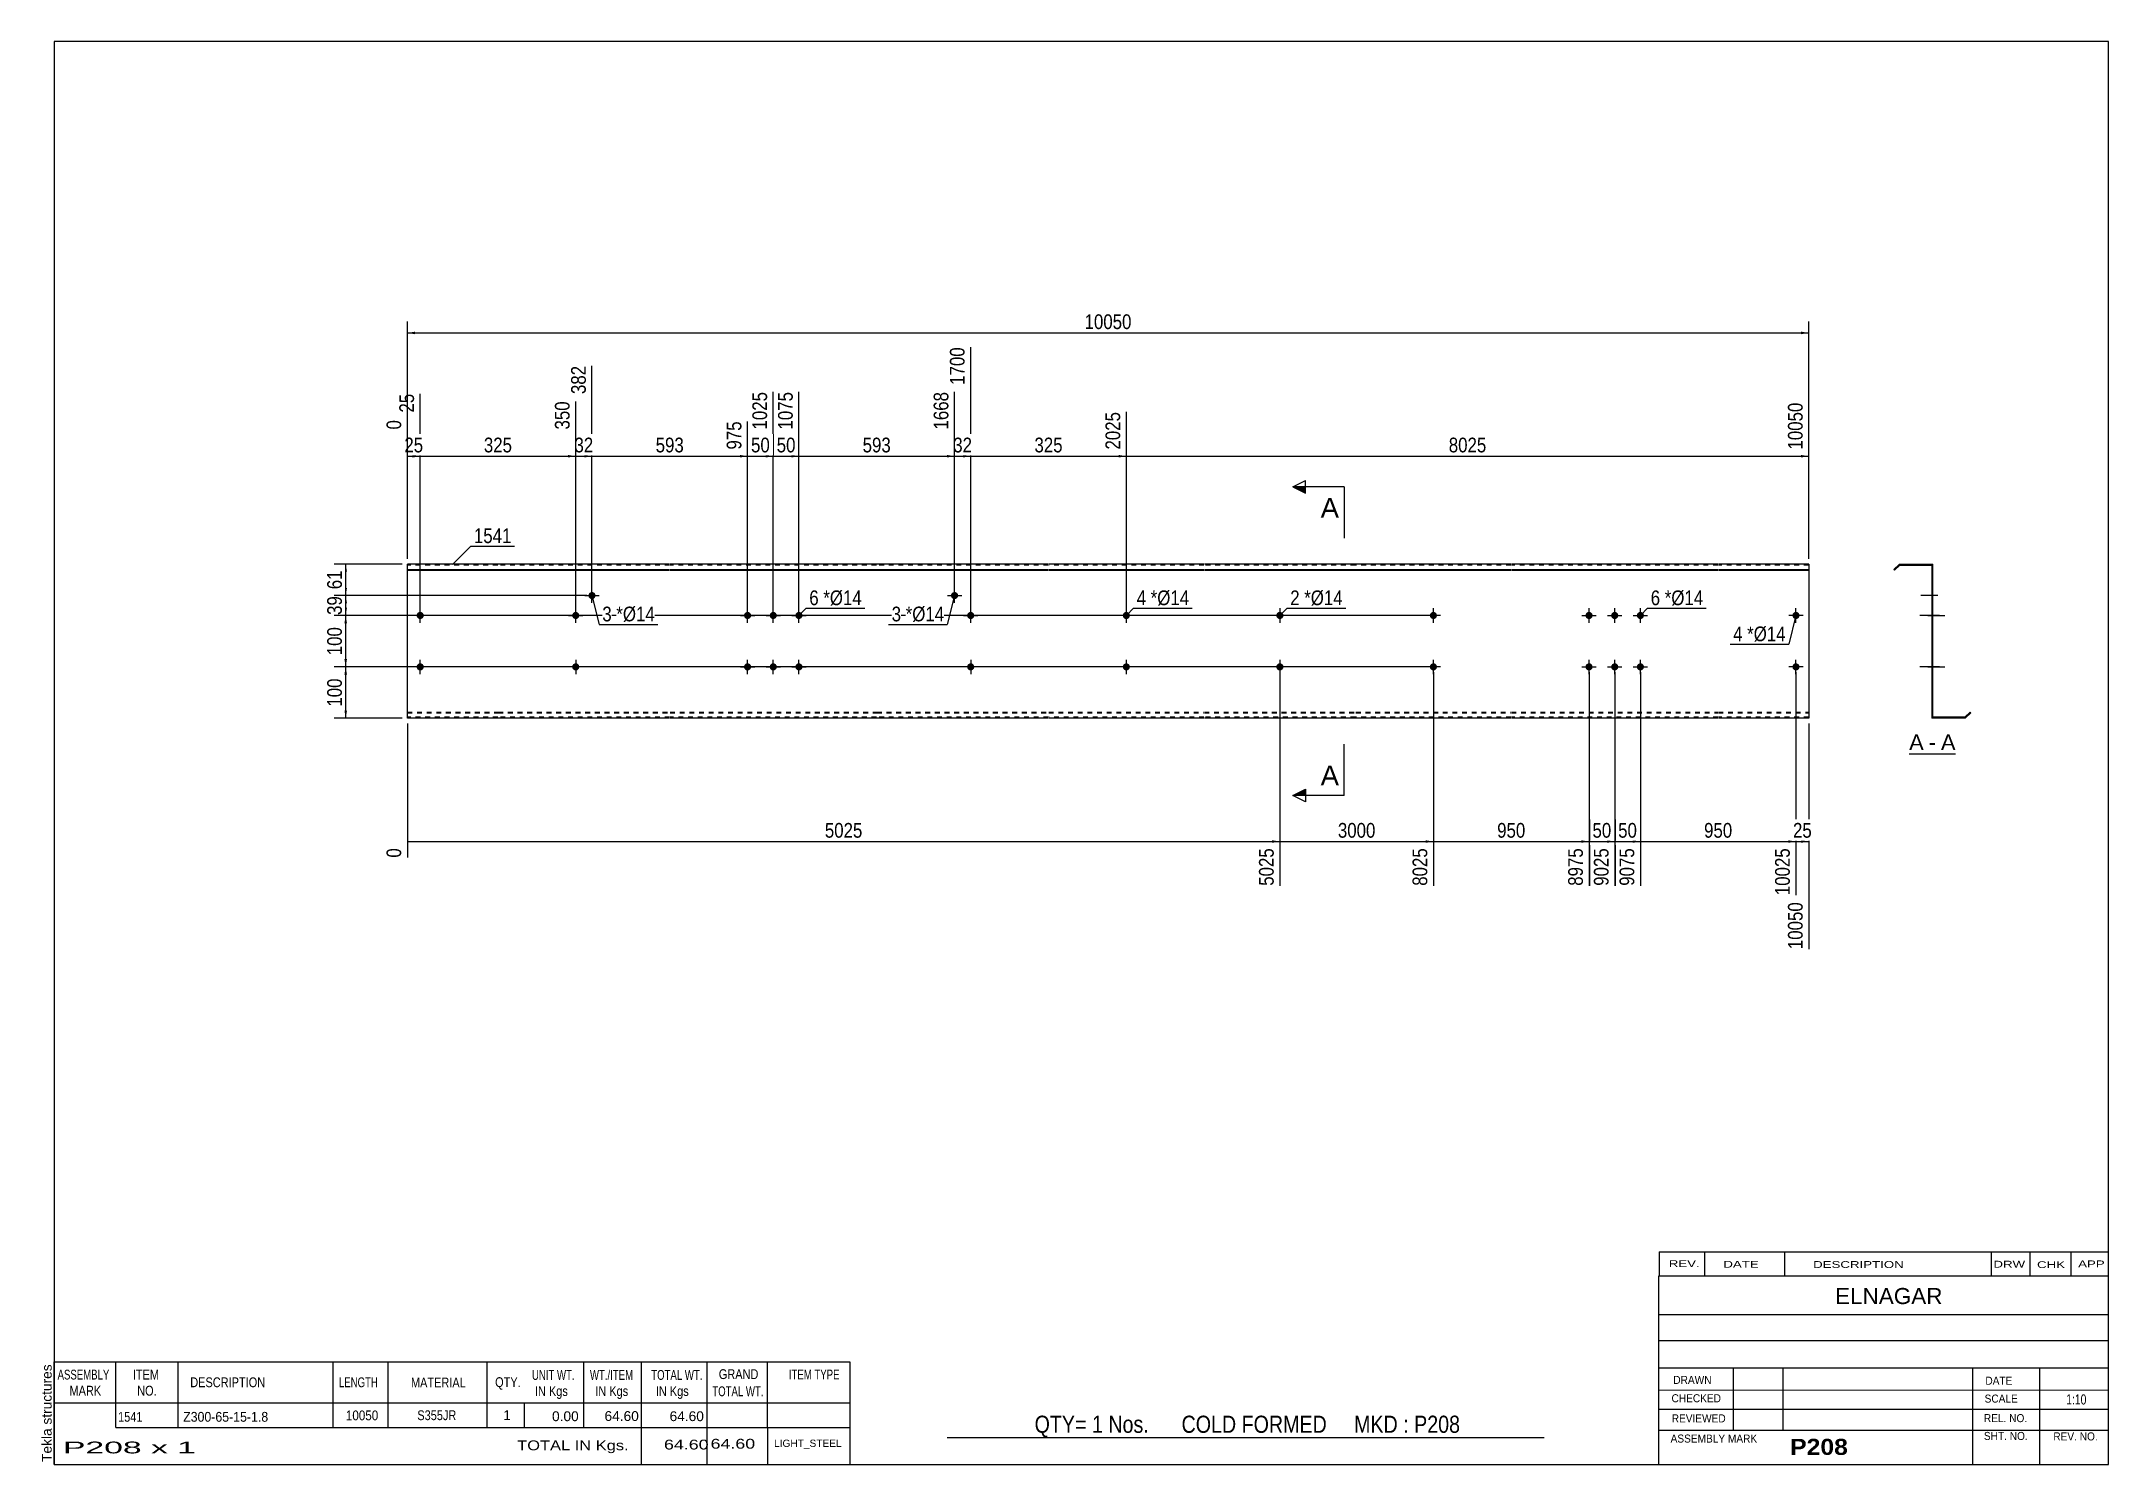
# Model space of a CAD drawing. Header units: millimetres. Extents: x -71 to 331, y -160 to 117.
import ezdxf

# ---------------------------------------------------------------- set-up
doc = ezdxf.new("R2010")
doc.units = ezdxf.units.MM
doc.linetypes.add('DXK_LINE_DOT1', pattern=[1.8814, 0.9407, -0.9407])
doc.styles.add('Arial', font='ARIAL.TTF', dxfattribs={"height": 0.2})
doc.styles.add('Arial Bold', font='ARIALBD.TTF', dxfattribs={"height": 0.2})
doc.styles.add('Arial Narrow', font='ARIALN.TTF', dxfattribs={"height": 0.2})

# ---------------------------------------------------------------- blocks, each defined once
blk = doc.blocks.new('Unknown-629085950-1876')
at = {"color": 5, "linetype": 'Continuous'}
for p, q in [((331.25, 116.75), (-68.75, 116.75)), ((-68.75, 116.75), (-68.75, -160.25)), ((331.25, -160.25), (331.25, 116.75)), ((-68.75, -160.25), (331.25, -160.25))]:
    blk.add_line(p, q, dxfattribs=at)
at = {"color": 174, "linetype": 'Continuous', "style": 'Arial'}
blk.add_text('Tekla structures', height=1.9102, rotation=90, dxfattribs=at).set_placement((-69.25, -159.75))
blk = doc.blocks.new('Unknown-629085950-12 - 1237')
at = {"color": 7, "linetype": 'Continuous'}
blk.add_line((292.4, -21.95), (301.43, -21.95), dxfattribs=at)
at = {"color": 0, "linetype": 'Continuous'}
blk.add_wipeout([(295.25, -21.2), (295.25, -18), (292.4, -18), (292.4, -21.2)], dxfattribs=at)
blk.add_wipeout([(297.63, -21.2), (297.63, -18), (296.21, -18), (296.21, -21.2)], dxfattribs=at)
at = {"color": 96, "linetype": 'Continuous', "style": 'Arial'}
blk.add_text('A', height=3.06, dxfattribs=at).set_placement((292.4, -21.2))
at = {"color": 0, "linetype": 'Continuous'}
blk.add_wipeout([(301.43, -21.2), (301.43, -18), (298.59, -18), (298.59, -21.2)], dxfattribs=at)
at = {"color": 96, "linetype": 'Continuous', "style": 'Arial'}
for s, p in [('-', (296.21, -21.2)), ('A', (298.59, -21.2))]:
    blk.add_text(s, height=3.06, dxfattribs=at).set_placement(p)
blk = doc.blocks.new('Bolt-629085950-1223 - 1203')
at = {"linetype": 'Continuous'}
blk.add_hatch(color=3, dxfattribs=at).paths.add_polyline_path([(32.09, 5, -1), (33.49, 5, -1)])
at = {"color": 3, "linetype": 'Continuous'}
for p, q in [((31.39, 5), (34.19, 5)), ((32.79, 3.6), (32.79, 6.4))]:
    blk.add_line(p, q, dxfattribs=at)
blk = doc.blocks.new('Part-629085950-1218 - 1203')
at = {"color": 2, "linetype": 'Continuous'}
for p, q in [((0, -15), (0, 15)), ((17.6, 15), (0, 15)), ((0, 13.94), (17.6, 13.94)), ((0, 13.81), (17.6, 13.81)), ((51.05, 15), (17.7, 15)), ((17.7, 13.94), (51.05, 13.94)), ((17.7, 13.81), (51.05, 13.81)), ((91.34, 15), (51.15, 15)), ((51.15, 13.94), (91.34, 13.94)), ((51.15, 13.81), (91.34, 13.81)), ((124.79, 15), (91.44, 15)), ((91.44, 13.94), (124.79, 13.94)), ((91.44, 13.81), (124.79, 13.81)), ((155.08, 15), (124.89, 15)), ((124.89, 13.94), (155.08, 13.94)), ((124.89, 13.81), (155.08, 13.81)), ((184.58, 15), (155.18, 15)), ((155.18, 13.94), (184.58, 13.94)), ((155.18, 13.81), (184.58, 13.81)), ((214.88, 15), (184.68, 15)), ((184.68, 13.94), (214.88, 13.94)), ((184.68, 13.81), (214.88, 13.81)), ((255.17, 15), (214.98, 15)), ((214.98, 13.94), (255.17, 13.94)), ((214.98, 13.81), (255.17, 13.81)), ((272.87, 15), (255.27, 15)), ((255.27, 13.94), (272.87, 13.94)), ((255.27, 13.81), (272.87, 13.81)), ((272.87, 15), (272.87, 13.94)), ((272.87, 13.94), (272.87, -15)), ((17.6, -15), (0, -15)), ((51.05, -15), (17.7, -15)), ((91.34, -15), (51.15, -15)), ((124.79, -15), (91.44, -15)), ((155.08, -15), (124.89, -15)), ((184.58, -15), (155.18, -15)), ((214.88, -15), (184.68, -15)), ((255.17, -15), (214.98, -15)), ((272.87, -15), (255.27, -15))]:
    blk.add_line(p, q, dxfattribs=at)
at = {"color": 7, "linetype": 'DXK_LINE_DOT1'}
for p, q in [((17.6, 14.82), (0, 14.82)), ((51.05, 14.82), (17.7, 14.82)), ((91.34, 14.82), (51.15, 14.82)), ((124.79, 14.82), (91.44, 14.82)), ((155.08, 14.82), (124.89, 14.82)), ((184.58, 14.82), (155.18, 14.82)), ((214.88, 14.82), (184.68, 14.82)), ((255.17, 14.82), (214.98, 14.82)), ((272.87, 14.82), (255.27, 14.82)), ((0, -13.81), (17.6, -13.81)), ((0, -13.94), (17.6, -13.94)), ((17.6, -14.82), (0, -14.82)), ((17.7, -13.81), (51.05, -13.81)), ((17.7, -13.94), (51.05, -13.94)), ((51.05, -14.82), (17.7, -14.82)), ((51.15, -13.81), (91.34, -13.81)), ((51.15, -13.94), (91.34, -13.94)), ((91.34, -14.82), (51.15, -14.82)), ((91.44, -13.81), (124.79, -13.81)), ((91.44, -13.94), (124.79, -13.94)), ((124.79, -14.82), (91.44, -14.82)), ((124.89, -13.81), (155.08, -13.81)), ((124.89, -13.94), (155.08, -13.94)), ((155.08, -14.82), (124.89, -14.82)), ((155.18, -13.81), (184.58, -13.81)), ((155.18, -13.94), (184.58, -13.94)), ((184.58, -14.82), (155.18, -14.82)), ((184.68, -13.81), (214.88, -13.81)), ((184.68, -13.94), (214.88, -13.94)), ((214.88, -14.82), (184.68, -14.82)), ((214.98, -13.81), (255.17, -13.81)), ((214.98, -13.94), (255.17, -13.94)), ((255.17, -14.82), (214.98, -14.82)), ((255.27, -13.81), (272.87, -13.81)), ((255.27, -13.94), (272.87, -13.94)), ((272.87, -14.82), (255.27, -14.82))]:
    blk.add_line(p, q, dxfattribs=at)
blk = doc.blocks.new('Bolt-629085950-1219 - 1203')
at = {"linetype": 'Continuous'}
for points in [[(65.54, 5, -1), (66.94, 5, -1)], [(70.54, 5, -1), (71.94, 5, -1)], [(75.54, 5, -1), (76.94, 5, -1)], [(65.54, -5, -1), (66.94, -5, -1)], [(70.54, -5, -1), (71.94, -5, -1)], [(75.54, -5, -1), (76.94, -5, -1)]]:
    blk.add_hatch(color=3, dxfattribs=at).paths.add_polyline_path(points)
at = {"color": 3, "linetype": 'Continuous'}
for p, q in [((64.84, 5), (67.64, 5)), ((66.24, 3.6), (66.24, 6.4)), ((69.84, 5), (72.64, 5)), ((71.24, 3.6), (71.24, 6.4)), ((74.84, 5), (77.64, 5)), ((76.24, 3.6), (76.24, 6.4)), ((66.24, -6.4), (66.24, -3.6)), ((71.24, -6.4), (71.24, -3.6)), ((76.24, -6.4), (76.24, -3.6)), ((64.84, -5), (67.64, -5)), ((69.84, -5), (72.64, -5)), ((74.84, -5), (77.64, -5))]:
    blk.add_line(p, q, dxfattribs=at)
blk = doc.blocks.new('Bolt-629085950-1220 - 1203')
at = {"linetype": 'Continuous'}
blk.add_hatch(color=3, dxfattribs=at).paths.add_polyline_path([(35.25, 8.88, -1), (36.65, 8.88, -1)])
at = {"color": 3, "linetype": 'Continuous'}
for p, q in [((34.55, 8.88), (37.35, 8.88)), ((35.95, 7.48), (35.95, 10.28))]:
    blk.add_line(p, q, dxfattribs=at)
blk = doc.blocks.new('Bolt-629085950-1221 - 1203')
at = {"linetype": 'Continuous'}
blk.add_hatch(color=3, dxfattribs=at).paths.add_polyline_path([(105.84, 8.88, -1), (107.24, 8.88, -1)])
at = {"color": 3, "linetype": 'Continuous'}
for p, q in [((105.14, 8.88), (107.94, 8.88)), ((106.54, 7.48), (106.54, 10.28))]:
    blk.add_line(p, q, dxfattribs=at)
blk = doc.blocks.new('Bolt-629085950-1222 - 1203')
at = {"linetype": 'Continuous'}
blk.add_hatch(color=3, dxfattribs=at).paths.add_polyline_path([(33.49, -5, -1), (32.09, -5, -1)])
at = {"color": 3, "linetype": 'Continuous'}
for p, q in [((32.79, -3.6), (32.79, -6.4)), ((34.19, -5), (31.39, -5))]:
    blk.add_line(p, q, dxfattribs=at)
blk = doc.blocks.new('Bolt-629085950-1224 - 1203')
at = {"linetype": 'Continuous'}
for points in [[(229.38, 5, -1), (230.78, 5, -1)], [(234.38, 5, -1), (235.78, 5, -1)], [(239.38, 5, -1), (240.78, 5, -1)], [(229.38, -5, -1), (230.78, -5, -1)], [(234.38, -5, -1), (235.78, -5, -1)], [(239.38, -5, -1), (240.78, -5, -1)]]:
    blk.add_hatch(color=3, dxfattribs=at).paths.add_polyline_path(points)
at = {"color": 3, "linetype": 'Continuous'}
for p, q in [((228.68, 5), (231.48, 5)), ((230.08, 3.6), (230.08, 6.4)), ((233.68, 5), (236.48, 5)), ((235.08, 3.6), (235.08, 6.4)), ((238.68, 5), (241.48, 5)), ((240.08, 3.6), (240.08, 6.4)), ((230.08, -6.4), (230.08, -3.6)), ((235.08, -6.4), (235.08, -3.6)), ((240.08, -6.4), (240.08, -3.6)), ((228.68, -5), (231.48, -5)), ((233.68, -5), (236.48, -5)), ((238.68, -5), (241.48, -5))]:
    blk.add_line(p, q, dxfattribs=at)
blk = doc.blocks.new('Bolt-629085950-1225 - 1203')
at = {"linetype": 'Continuous'}
for points in [[(199.08, -5, -1), (200.48, -5, -1)], [(269.67, -5, -1), (271.07, -5, -1)]]:
    blk.add_hatch(color=3, dxfattribs=at).paths.add_polyline_path(points)
at = {"color": 3, "linetype": 'Continuous'}
for p, q in [((199.78, -6.4), (199.78, -3.6)), ((270.37, -6.4), (270.37, -3.6)), ((201.18, -5), (198.38, -5)), ((271.77, -5), (268.97, -5))]:
    blk.add_line(p, q, dxfattribs=at)
blk = doc.blocks.new('Bolt-629085950-1226 - 1203')
at = {"linetype": 'Continuous'}
for points in [[(199.08, 5, -1), (200.48, 5, -1)], [(269.67, 5, -1), (271.07, 5, -1)]]:
    blk.add_hatch(color=3, dxfattribs=at).paths.add_polyline_path(points)
at = {"color": 3, "linetype": 'Continuous'}
for p, q in [((201.18, 5), (198.38, 5)), ((199.78, 3.6), (199.78, 6.4)), ((271.77, 5), (268.97, 5)), ((270.37, 3.6), (270.37, 6.4))]:
    blk.add_line(p, q, dxfattribs=at)
blk = doc.blocks.new('Bolt-629085950-1227 - 1203')
at = {"linetype": 'Continuous'}
for points in [[(170.58, 5, -1), (169.18, 5, -1)], [(170.58, -5, -1), (169.18, -5, -1)]]:
    blk.add_hatch(color=3, dxfattribs=at).paths.add_polyline_path(points)
at = {"color": 3, "linetype": 'Continuous'}
for p, q in [((171.28, 5), (168.48, 5)), ((169.88, 6.4), (169.88, 3.6)), ((169.88, -3.6), (169.88, -6.4)), ((171.28, -5), (168.48, -5))]:
    blk.add_line(p, q, dxfattribs=at)
blk = doc.blocks.new('Bolt-629085950-1228 - 1203')
at = {"linetype": 'Continuous'}
blk.add_hatch(color=3, dxfattribs=at).paths.add_polyline_path([(108.99, 5, -1), (110.39, 5, -1)])
at = {"color": 3, "linetype": 'Continuous'}
for p, q in [((108.29, 5), (111.09, 5)), ((109.69, 3.6), (109.69, 6.4))]:
    blk.add_line(p, q, dxfattribs=at)
blk = doc.blocks.new('Bolt-629085950-1229 - 1203')
at = {"linetype": 'Continuous'}
blk.add_hatch(color=3, dxfattribs=at).paths.add_polyline_path([(110.39, -5, -1), (108.99, -5, -1)])
at = {"color": 3, "linetype": 'Continuous'}
for p, q in [((109.69, -3.6), (109.69, -6.4)), ((111.09, -5), (108.29, -5))]:
    blk.add_line(p, q, dxfattribs=at)
blk = doc.blocks.new('Bolt-629085950-1230 - 1203')
at = {"linetype": 'Continuous'}
for points in [[(1.8, 5, -1), (3.2, 5, -1)], [(139.29, 5, -1), (140.69, 5, -1)]]:
    blk.add_hatch(color=3, dxfattribs=at).paths.add_polyline_path(points)
at = {"color": 3, "linetype": 'Continuous'}
for p, q in [((3.9, 5), (1.1, 5)), ((2.5, 3.6), (2.5, 6.4)), ((141.39, 5), (138.59, 5)), ((139.99, 3.6), (139.99, 6.4))]:
    blk.add_line(p, q, dxfattribs=at)
blk = doc.blocks.new('Bolt-629085950-1231 - 1203')
at = {"linetype": 'Continuous'}
for points in [[(1.8, -5, -1), (3.2, -5, -1)], [(139.29, -5, -1), (140.69, -5, -1)]]:
    blk.add_hatch(color=3, dxfattribs=at).paths.add_polyline_path(points)
at = {"color": 3, "linetype": 'Continuous'}
for p, q in [((2.5, -6.4), (2.5, -3.6)), ((139.99, -6.4), (139.99, -3.6)), ((3.9, -5), (1.1, -5)), ((141.39, -5), (138.59, -5))]:
    blk.add_line(p, q, dxfattribs=at)
blk = doc.blocks.new('Bolt-629085950-1240 - 1237')
at = {"linetype": 'Continuous'}
for points in [[(296.83, 5.7), (296.83, 4.3), (297.01, 4.3), (297.01, 5.7)], [(296.83, 5.7), (296.83, 4.3), (297.01, 4.3), (297.01, 5.7)], [(296.83, 5.7), (296.83, 4.3), (297.01, 4.3), (297.01, 5.7)], [(296.83, -4.3), (296.83, -5.7), (297.01, -5.7), (297.01, -4.3)], [(296.83, -4.3), (296.83, -5.7), (297.01, -5.7), (297.01, -4.3)], [(296.83, -4.3), (296.83, -5.7), (297.01, -5.7), (297.01, -4.3)]]:
    blk.add_hatch(color=3, dxfattribs=at).paths.add_polyline_path(points)
at = {"color": 3, "linetype": 'Continuous'}
for p, q in [((298.31, 5), (294.51, 5)), ((298.31, 5), (294.51, 5)), ((298.31, 5), (294.51, 5)), ((297.01, 5.7), (296.83, 5.7)), ((297.01, 5.7), (296.83, 5.7)), ((297.01, 5.7), (296.83, 5.7)), ((297.01, 4.3), (296.83, 4.3)), ((297.01, 4.3), (296.83, 4.3)), ((297.01, 4.3), (296.83, 4.3)), ((298.31, -5), (294.51, -5)), ((298.31, -5), (294.51, -5)), ((298.31, -5), (294.51, -5)), ((297.01, -4.3), (296.83, -4.3)), ((297.01, -4.3), (296.83, -4.3)), ((297.01, -4.3), (296.83, -4.3)), ((297.01, -5.7), (296.83, -5.7)), ((297.01, -5.7), (296.83, -5.7)), ((297.01, -5.7), (296.83, -5.7))]:
    blk.add_line(p, q, dxfattribs=at)
blk = doc.blocks.new('Part-629085950-1239 - 1237')
at = {"color": 2, "linetype": 'Continuous'}
for p, q in [((290.51, 15), (289.45, 13.94)), ((289.45, 13.94), (289.57, 13.81)), ((289.57, 13.81), (290.58, 14.82)), ((290.51, 15), (297.01, 15)), ((290.58, 14.82), (296.83, 14.82)), ((296.83, 14.82), (296.83, -15)), ((297.01, -14.82), (297.01, 15)), ((303.33, -15), (296.83, -15)), ((303.25, -14.82), (297.01, -14.82)), ((304.26, -13.81), (303.25, -14.82)), ((303.33, -15), (304.39, -13.94)), ((304.39, -13.94), (304.26, -13.81))]:
    blk.add_line(p, q, dxfattribs=at)
blk = doc.blocks.new('Bolt-629085950-1241 - 1237')
at = {"linetype": 'Continuous'}
blk.add_hatch(color=3, dxfattribs=at).paths.add_polyline_path([(296.83, 9.58), (296.83, 8.18), (297.01, 8.18), (297.01, 9.58)])
at = {"color": 3, "linetype": 'Continuous'}
for p, q in [((297.96, 8.88), (294.66, 8.88)), ((297.01, 9.58), (296.83, 9.58)), ((297.01, 8.18), (296.83, 8.18))]:
    blk.add_line(p, q, dxfattribs=at)
blk = doc.blocks.new('Bolt-629085950-1242 - 1237')
at = {"linetype": 'Continuous'}
blk.add_hatch(color=3, dxfattribs=at).paths.add_polyline_path([(296.83, 9.58), (296.83, 8.18), (297.01, 8.18), (297.01, 9.58)])
at = {"color": 3, "linetype": 'Continuous'}
for p, q in [((297.96, 8.88), (294.66, 8.88)), ((297.01, 9.58), (296.83, 9.58)), ((297.01, 8.18), (296.83, 8.18))]:
    blk.add_line(p, q, dxfattribs=at)
blk = doc.blocks.new('Bolt-629085950-1243 - 1237')
at = {"linetype": 'Continuous'}
blk.add_hatch(color=3, dxfattribs=at).paths.add_polyline_path([(297.01, -5.7), (297.01, -4.3), (296.83, -4.3), (296.83, -5.7)])
at = {"color": 3, "linetype": 'Continuous'}
for p, q in [((297.01, -4.3), (296.83, -4.3)), ((297.81, -5), (296.83, -5)), ((297.01, -5.7), (296.83, -5.7))]:
    blk.add_line(p, q, dxfattribs=at)
blk = doc.blocks.new('Bolt-629085950-1244 - 1237')
at = {"linetype": 'Continuous'}
blk.add_hatch(color=3, dxfattribs=at).paths.add_polyline_path([(296.83, 5.7), (296.83, 4.3), (297.01, 4.3), (297.01, 5.7)])
at = {"color": 3, "linetype": 'Continuous'}
for p, q in [((297.96, 5), (294.66, 5)), ((297.01, 5.7), (296.83, 5.7)), ((297.01, 4.3), (296.83, 4.3))]:
    blk.add_line(p, q, dxfattribs=at)
blk = doc.blocks.new('Bolt-629085950-1245 - 1237')
at = {"linetype": 'Continuous'}
for points in [[(296.83, 5.7), (296.83, 4.3), (297.01, 4.3), (297.01, 5.7)], [(296.83, 5.7), (296.83, 4.3), (297.01, 4.3), (297.01, 5.7)], [(296.83, 5.7), (296.83, 4.3), (297.01, 4.3), (297.01, 5.7)], [(296.83, -4.3), (296.83, -5.7), (297.01, -5.7), (297.01, -4.3)], [(296.83, -4.3), (296.83, -5.7), (297.01, -5.7), (297.01, -4.3)], [(296.83, -4.3), (296.83, -5.7), (297.01, -5.7), (297.01, -4.3)]]:
    blk.add_hatch(color=3, dxfattribs=at).paths.add_polyline_path(points)
at = {"color": 3, "linetype": 'Continuous'}
for p, q in [((298.31, 5), (294.51, 5)), ((298.31, 5), (294.51, 5)), ((298.31, 5), (294.51, 5)), ((297.01, 5.7), (296.83, 5.7)), ((297.01, 5.7), (296.83, 5.7)), ((297.01, 5.7), (296.83, 5.7)), ((297.01, 4.3), (296.83, 4.3)), ((297.01, 4.3), (296.83, 4.3)), ((297.01, 4.3), (296.83, 4.3)), ((298.31, -5), (294.51, -5)), ((298.31, -5), (294.51, -5)), ((298.31, -5), (294.51, -5)), ((297.01, -4.3), (296.83, -4.3)), ((297.01, -4.3), (296.83, -4.3)), ((297.01, -4.3), (296.83, -4.3)), ((297.01, -5.7), (296.83, -5.7)), ((297.01, -5.7), (296.83, -5.7)), ((297.01, -5.7), (296.83, -5.7))]:
    blk.add_line(p, q, dxfattribs=at)
blk = doc.blocks.new('Bolt-629085950-1246 - 1237')
at = {"linetype": 'Continuous'}
blk.add_hatch(color=3, dxfattribs=at).paths.add_polyline_path([(296.83, -4.3), (296.83, -5.7), (297.01, -5.7), (297.01, -4.3)])
blk.add_hatch(color=3, dxfattribs=at).paths.add_polyline_path([(296.83, -4.3), (296.83, -5.7), (297.01, -5.7), (297.01, -4.3)])
at = {"color": 3, "linetype": 'Continuous'}
for p, q in [((296.03, -5), (299.33, -5)), ((296.03, -5), (299.33, -5)), ((296.83, -4.3), (297.01, -4.3)), ((296.83, -4.3), (297.01, -4.3)), ((296.83, -5.7), (297.01, -5.7)), ((296.83, -5.7), (297.01, -5.7))]:
    blk.add_line(p, q, dxfattribs=at)
blk = doc.blocks.new('Bolt-629085950-1247 - 1237')
at = {"linetype": 'Continuous'}
blk.add_hatch(color=3, dxfattribs=at).paths.add_polyline_path([(296.83, 5.7), (296.83, 4.3), (297.01, 4.3), (297.01, 5.7)])
blk.add_hatch(color=3, dxfattribs=at).paths.add_polyline_path([(296.83, 5.7), (296.83, 4.3), (297.01, 4.3), (297.01, 5.7)])
at = {"color": 3, "linetype": 'Continuous'}
for p, q in [((296.03, 5), (299.33, 5)), ((296.03, 5), (299.33, 5)), ((296.83, 5.7), (297.01, 5.7)), ((296.83, 5.7), (297.01, 5.7)), ((296.83, 4.3), (297.01, 4.3)), ((296.83, 4.3), (297.01, 4.3))]:
    blk.add_line(p, q, dxfattribs=at)
blk = doc.blocks.new('Bolt-629085950-1248 - 1237')
at = {"linetype": 'Continuous'}
for points in [[(297.01, 4.3), (297.01, 5.7), (296.83, 5.7), (296.83, 4.3)], [(297.01, -5.7), (297.01, -4.3), (296.83, -4.3), (296.83, -5.7)]]:
    blk.add_hatch(color=3, dxfattribs=at).paths.add_polyline_path(points)
at = {"color": 3, "linetype": 'Continuous'}
for p, q in [((297.01, 5), (294.83, 5)), ((297.01, 5.7), (296.83, 5.7)), ((297.01, 4.3), (296.83, 4.3)), ((297.01, -5), (294.83, -5)), ((297.01, -4.3), (296.83, -4.3)), ((297.01, -5.7), (296.83, -5.7))]:
    blk.add_line(p, q, dxfattribs=at)
blk = doc.blocks.new('Bolt-629085950-1249 - 1237')
at = {"linetype": 'Continuous'}
blk.add_hatch(color=3, dxfattribs=at).paths.add_polyline_path([(296.83, 5.7), (296.83, 4.3), (297.01, 4.3), (297.01, 5.7)])
at = {"color": 3, "linetype": 'Continuous'}
for p, q in [((297.96, 5), (294.66, 5)), ((297.01, 5.7), (296.83, 5.7)), ((297.01, 4.3), (296.83, 4.3))]:
    blk.add_line(p, q, dxfattribs=at)
blk = doc.blocks.new('Bolt-629085950-1250 - 1237')
at = {"linetype": 'Continuous'}
blk.add_hatch(color=3, dxfattribs=at).paths.add_polyline_path([(297.01, -5.7), (297.01, -4.3), (296.83, -4.3), (296.83, -5.7)])
at = {"color": 3, "linetype": 'Continuous'}
for p, q in [((297.01, -4.3), (296.83, -4.3)), ((297.81, -5), (296.83, -5)), ((297.01, -5.7), (296.83, -5.7))]:
    blk.add_line(p, q, dxfattribs=at)
blk = doc.blocks.new('Bolt-629085950-1251 - 1237')
at = {"linetype": 'Continuous'}
blk.add_hatch(color=3, dxfattribs=at).paths.add_polyline_path([(296.83, 5.7), (296.83, 4.3), (297.01, 4.3), (297.01, 5.7)])
blk.add_hatch(color=3, dxfattribs=at).paths.add_polyline_path([(296.83, 5.7), (296.83, 4.3), (297.01, 4.3), (297.01, 5.7)])
at = {"color": 3, "linetype": 'Continuous'}
for p, q in [((296.03, 5), (299.33, 5)), ((296.03, 5), (299.33, 5)), ((296.83, 5.7), (297.01, 5.7)), ((296.83, 5.7), (297.01, 5.7)), ((296.83, 4.3), (297.01, 4.3)), ((296.83, 4.3), (297.01, 4.3))]:
    blk.add_line(p, q, dxfattribs=at)
blk = doc.blocks.new('Bolt-629085950-1252 - 1237')
at = {"linetype": 'Continuous'}
blk.add_hatch(color=3, dxfattribs=at).paths.add_polyline_path([(296.83, -4.3), (296.83, -5.7), (297.01, -5.7), (297.01, -4.3)])
blk.add_hatch(color=3, dxfattribs=at).paths.add_polyline_path([(296.83, -4.3), (296.83, -5.7), (297.01, -5.7), (297.01, -4.3)])
at = {"color": 3, "linetype": 'Continuous'}
for p, q in [((296.03, -5), (299.33, -5)), ((296.03, -5), (299.33, -5)), ((296.83, -4.3), (297.01, -4.3)), ((296.83, -4.3), (297.01, -4.3)), ((296.83, -5.7), (297.01, -5.7)), ((296.83, -5.7), (297.01, -5.7))]:
    blk.add_line(p, q, dxfattribs=at)
blk = doc.blocks.new('StraightDimension-629085950-1348 - 1203')
at = {"linetype": 'Continuous'}
for points in [[(-12.25, 7.38), (-12, 8.88), (-11.75, 7.38)], [(-11.75, 6.5), (-12, 5), (-12.25, 6.5)]]:
    blk.add_hatch(color=7, dxfattribs=at).paths.add_polyline_path(points)
at = {"color": 7, "linetype": 'Continuous'}
for p, q in [((34.95, 8.88), (-14.25, 8.88)), ((-12, 5), (-12, 8.88)), ((198.78, 5), (-14.25, 5))]:
    blk.add_line(p, q, dxfattribs=at)
at = {"color": 0}
blk.add_wipeout([(-12.15, 9.37), (-16.35, 9.37), (-16.35, 4.51), (-12.15, 4.51)], dxfattribs=at)
at = {"color": 3, "style": 'Arial Narrow'}
blk.add_text('39', height=2.863, rotation=90.0002, dxfattribs=at).set_placement((-12.75, 5.11))
blk = doc.blocks.new('StraightDimension-629085950-1347 - 1203')
at = {"linetype": 'Continuous'}
for points in [[(-12.25, 13.5), (-12, 15), (-11.75, 13.5)], [(-11.75, 10.38), (-12, 8.88), (-12.25, 10.38)]]:
    blk.add_hatch(color=7, dxfattribs=at).paths.add_polyline_path(points)
at = {"color": 7, "linetype": 'Continuous'}
for p, q in [((-1, 15), (-14.25, 15)), ((-12, 8.88), (-12, 15)), ((34.95, 8.88), (-14.25, 8.88))]:
    blk.add_line(p, q, dxfattribs=at)
at = {"color": 0}
blk.add_wipeout([(-12.15, 14.37), (-16.35, 14.37), (-16.35, 9.51), (-12.15, 9.51)], dxfattribs=at)
at = {"color": 3, "style": 'Arial Narrow'}
blk.add_text('61', height=2.863, rotation=90.0002, dxfattribs=at).set_placement((-12.75, 10.11))
blk = doc.blocks.new('StraightDimension-629085950-1350 - 1203')
at = {"linetype": 'Continuous'}
for points in [[(-12.25, -6.5), (-12, -5), (-11.75, -6.5)], [(-11.75, -13.5), (-12, -15), (-12.25, -13.5)]]:
    blk.add_hatch(color=7, dxfattribs=at).paths.add_polyline_path(points)
at = {"color": 7, "linetype": 'Continuous'}
for p, q in [((198.78, -5), (-14.25, -5)), ((-12, -15), (-12, -5)), ((-1, -15), (-14.25, -15))]:
    blk.add_line(p, q, dxfattribs=at)
at = {"color": 0}
blk.add_wipeout([(-12.15, -6.66), (-16.35, -6.66), (-16.35, -13.34), (-12.15, -13.34)], dxfattribs=at)
at = {"color": 3, "style": 'Arial Narrow'}
blk.add_text('100', height=2.863, rotation=90.0002, dxfattribs=at).set_placement((-12.75, -12.74))
blk = doc.blocks.new('StraightDimension-629085950-1316 - 1203')
at = {"linetype": 'Continuous'}
blk.add_hatch(color=7, dxfattribs=at).paths.add_polyline_path([(268.87, -38.75), (270.37, -39), (268.87, -39.25)])
at = {"color": 7, "linetype": 'Continuous'}
for p, q in [((240.08, -6), (240.08, -47.61)), ((270.37, -6), (270.37, -49.44)), ((240.08, -39), (270.37, -39))]:
    blk.add_line(p, q, dxfattribs=at)
at = {"color": 0}
blk.add_wipeout([(258.56, -38.85), (258.56, -34.65), (251.88, -34.65), (251.88, -38.85)], dxfattribs=at)
at = {"color": 0, "linetype": 'Continuous'}
blk.add_wipeout([(269.77, -39.7), (265.57, -39.7), (265.57, -50.04), (269.77, -50.04)], dxfattribs=at)
at = {"color": 3, "style": 'Arial Narrow'}
blk.add_text('950', height=2.863, dxfattribs=at).set_placement((252.48, -38.25))
at = {"color": 3, "linetype": 'Continuous', "style": 'Arial Narrow'}
blk.add_text('10025', height=2.863, rotation=90.0002, dxfattribs=at).set_placement((269.17, -49.44))
blk = doc.blocks.new('StraightDimension-629085950-1270 - 1203')
at = {"linetype": 'Continuous'}
blk.add_hatch(color=7, dxfattribs=at).paths.add_polyline_path([(74.74, 36.25), (76.24, 36), (74.74, 35.75)])
at = {"color": 7, "linetype": 'Continuous'}
for p, q in [((71.24, 6), (71.24, 48.51)), ((76.24, 6), (76.24, 48.51)), ((71.24, 36), (76.24, 36))]:
    blk.add_line(p, q, dxfattribs=at)
at = {"color": 0}
blk.add_wipeout([(76.17, 36.15), (76.17, 40.35), (71.32, 40.35), (71.32, 36.15)], dxfattribs=at)
at = {"color": 0, "linetype": 'Continuous'}
blk.add_wipeout([(75.64, 49.11), (71.44, 49.11), (71.44, 40.6), (75.64, 40.6)], dxfattribs=at)
at = {"color": 3, "linetype": 'Continuous', "style": 'Arial Narrow'}
blk.add_text('1075', height=2.863, rotation=90.0002, dxfattribs=at).set_placement((75.04, 41.2))
at = {"color": 3, "style": 'Arial Narrow'}
blk.add_text('50', height=2.863, dxfattribs=at).set_placement((71.92, 36.75))
blk = doc.blocks.new('StraightDimension-629085950-1349 - 1203')
at = {"linetype": 'Continuous'}
for points in [[(-12.25, 3.5), (-12, 5), (-11.75, 3.5)], [(-11.75, -3.5), (-12, -5), (-12.25, -3.5)]]:
    blk.add_hatch(color=7, dxfattribs=at).paths.add_polyline_path(points)
at = {"color": 7, "linetype": 'Continuous'}
for p, q in [((198.78, 5), (-14.25, 5)), ((-12, -5), (-12, 5)), ((198.78, -5), (-14.25, -5))]:
    blk.add_line(p, q, dxfattribs=at)
at = {"color": 0}
blk.add_wipeout([(-12.15, 3.34), (-16.35, 3.34), (-16.35, -3.34), (-12.15, -3.34)], dxfattribs=at)
at = {"color": 3, "style": 'Arial Narrow'}
blk.add_text('100', height=2.863, rotation=90.0002, dxfattribs=at).set_placement((-12.75, -2.74))
blk = doc.blocks.new('StraightDimension-629085950-1272 - 1203')
at = {"linetype": 'Continuous'}
blk.add_hatch(color=7, dxfattribs=at).paths.add_polyline_path([(64.74, 36.25), (66.24, 36), (64.74, 35.75)])
at = {"color": 7, "linetype": 'Continuous'}
for p, q in [((35.95, 9.88), (35.95, 53.58)), ((66.24, 6), (66.24, 42.78)), ((35.95, 36), (66.24, 36))]:
    blk.add_line(p, q, dxfattribs=at)
at = {"color": 0}
blk.add_wipeout([(54.44, 36.15), (54.44, 40.35), (47.75, 40.35), (47.75, 36.15)], dxfattribs=at)
at = {"color": 0, "linetype": 'Continuous'}
blk.add_wipeout([(65.64, 43.38), (61.44, 43.38), (61.44, 36.7), (65.64, 36.7)], dxfattribs=at)
at = {"color": 3, "linetype": 'Continuous', "style": 'Arial Narrow'}
blk.add_text('975', height=2.863, rotation=90.0002, dxfattribs=at).set_placement((65.04, 37.3))
at = {"color": 3, "style": 'Arial Narrow'}
blk.add_text('593', height=2.863, dxfattribs=at).set_placement((48.35, 36.75))
blk = doc.blocks.new('StraightDimension-629085950-1266 - 1203')
at = {"linetype": 'Continuous'}
blk.add_hatch(color=7, dxfattribs=at).paths.add_polyline_path([(271.37, 36.25), (272.87, 36), (271.37, 35.75)])
at = {"color": 7, "linetype": 'Continuous'}
for p, q in [((139.99, 6), (139.99, 44.61)), ((272.87, 16), (272.87, 46.44)), ((139.99, 36), (272.87, 36))]:
    blk.add_line(p, q, dxfattribs=at)
at = {"color": 0, "linetype": 'Continuous'}
blk.add_wipeout([(272.27, 47.04), (268.07, 47.04), (268.07, 36.7), (272.27, 36.7)], dxfattribs=at)
at = {"color": 0}
blk.add_wipeout([(210.68, 36.15), (210.68, 40.35), (202.17, 40.35), (202.17, 36.15)], dxfattribs=at)
at = {"color": 3, "linetype": 'Continuous', "style": 'Arial Narrow'}
blk.add_text('10050', height=2.863, rotation=90.0002, dxfattribs=at).set_placement((271.67, 37.3))
at = {"color": 3, "style": 'Arial Narrow'}
blk.add_text('8025', height=2.863, dxfattribs=at).set_placement((202.77, 36.75))
blk = doc.blocks.new('StraightDimension-629085950-1267 - 1203')
at = {"linetype": 'Continuous'}
blk.add_hatch(color=7, dxfattribs=at).paths.add_polyline_path([(138.49, 36.25), (139.99, 36), (138.49, 35.75)])
at = {"color": 7, "linetype": 'Continuous'}
for p, q in [((109.69, 6), (109.69, 57.21)), ((139.99, 6), (139.99, 44.61)), ((109.69, 36), (139.99, 36))]:
    blk.add_line(p, q, dxfattribs=at)
at = {"color": 0, "linetype": 'Continuous'}
blk.add_wipeout([(139.39, 45.21), (135.19, 45.21), (135.19, 36.7), (139.39, 36.7)], dxfattribs=at)
at = {"color": 0}
blk.add_wipeout([(128.18, 36.15), (128.18, 40.35), (121.5, 40.35), (121.5, 36.15)], dxfattribs=at)
at = {"color": 3, "linetype": 'Continuous', "style": 'Arial Narrow'}
blk.add_text('2025', height=2.863, rotation=90.0002, dxfattribs=at).set_placement((138.79, 37.3))
at = {"color": 3, "style": 'Arial Narrow'}
blk.add_text('325', height=2.863, dxfattribs=at).set_placement((122.1, 36.75))
blk = doc.blocks.new('StraightDimension-629085950-1268 - 1203')
at = {"linetype": 'Continuous'}
blk.add_hatch(color=7, dxfattribs=at).paths.add_polyline_path([(108.19, 36.25), (109.69, 36), (108.19, 35.75)])
at = {"color": 7, "linetype": 'Continuous'}
for p, q in [((109.69, 6), (109.69, 57.21)), ((106.54, 9.88), (106.54, 48.51)), ((106.54, 36), (109.69, 36))]:
    blk.add_line(p, q, dxfattribs=at)
at = {"color": 0, "linetype": 'Continuous'}
blk.add_wipeout([(109.09, 57.81), (104.89, 57.81), (104.89, 49.3), (109.09, 49.3)], dxfattribs=at)
at = {"color": 0}
blk.add_wipeout([(110.54, 36.15), (110.54, 40.35), (105.69, 40.35), (105.69, 36.15)], dxfattribs=at)
at = {"color": 3, "linetype": 'Continuous', "style": 'Arial Narrow'}
blk.add_text('1700', height=2.863, rotation=90.0002, dxfattribs=at).set_placement((108.49, 49.9))
at = {"color": 3, "style": 'Arial Narrow'}
blk.add_text('32', height=2.863, dxfattribs=at).set_placement((106.29, 36.75))
blk = doc.blocks.new('StraightDimension-629085950-1269 - 1203')
at = {"linetype": 'Continuous'}
blk.add_hatch(color=7, dxfattribs=at).paths.add_polyline_path([(105.04, 36.25), (106.54, 36), (105.04, 35.75)])
at = {"color": 7, "linetype": 'Continuous'}
for p, q in [((76.24, 6), (76.24, 48.51)), ((106.54, 9.88), (106.54, 48.51)), ((76.24, 36), (106.54, 36))]:
    blk.add_line(p, q, dxfattribs=at)
at = {"color": 0, "linetype": 'Continuous'}
blk.add_wipeout([(105.94, 49.11), (101.74, 49.11), (101.74, 40.6), (105.94, 40.6)], dxfattribs=at)
at = {"color": 0}
blk.add_wipeout([(94.73, 36.15), (94.73, 40.35), (88.05, 40.35), (88.05, 36.15)], dxfattribs=at)
at = {"color": 3, "linetype": 'Continuous', "style": 'Arial Narrow'}
blk.add_text('1668', height=2.863, rotation=90.0002, dxfattribs=at).set_placement((105.34, 41.2))
at = {"color": 3, "style": 'Arial Narrow'}
blk.add_text('593', height=2.863, dxfattribs=at).set_placement((88.65, 36.75))
blk = doc.blocks.new('StraightDimension-629085950-1320 - 1203')
at = {"linetype": 'Continuous'}
blk.add_hatch(color=7, dxfattribs=at).paths.add_polyline_path([(198.28, -38.75), (199.78, -39), (198.28, -39.25)])
at = {"color": 7, "linetype": 'Continuous'}
for p, q in [((169.88, -6), (169.88, -47.61)), ((199.78, -6), (199.78, -47.61)), ((169.88, -39), (199.78, -39))]:
    blk.add_line(p, q, dxfattribs=at)
at = {"color": 0}
blk.add_wipeout([(189.09, -38.85), (189.09, -34.65), (180.58, -34.65), (180.58, -38.85)], dxfattribs=at)
at = {"color": 0, "linetype": 'Continuous'}
blk.add_wipeout([(199.18, -39.7), (194.98, -39.7), (194.98, -48.21), (199.18, -48.21)], dxfattribs=at)
at = {"color": 3, "style": 'Arial Narrow'}
blk.add_text('3000', height=2.863, dxfattribs=at).set_placement((181.18, -38.25))
at = {"color": 3, "linetype": 'Continuous', "style": 'Arial Narrow'}
blk.add_text('8025', height=2.863, rotation=90.0002, dxfattribs=at).set_placement((198.58, -47.61))
blk = doc.blocks.new('StraightDimension-629085950-1271 - 1203')
at = {"linetype": 'Continuous'}
blk.add_hatch(color=7, dxfattribs=at).paths.add_polyline_path([(69.74, 36.25), (71.24, 36), (69.74, 35.75)])
at = {"color": 7, "linetype": 'Continuous'}
for p, q in [((71.24, 6), (71.24, 48.51)), ((66.24, 6), (66.24, 42.78)), ((66.24, 36), (71.24, 36))]:
    blk.add_line(p, q, dxfattribs=at)
at = {"color": 0}
blk.add_wipeout([(71.17, 36.15), (71.17, 40.35), (66.32, 40.35), (66.32, 36.15)], dxfattribs=at)
at = {"color": 0, "linetype": 'Continuous'}
blk.add_wipeout([(70.64, 49.11), (66.44, 49.11), (66.44, 40.6), (70.64, 40.6)], dxfattribs=at)
at = {"color": 3, "linetype": 'Continuous', "style": 'Arial Narrow'}
blk.add_text('1025', height=2.863, rotation=90.0002, dxfattribs=at).set_placement((70.04, 41.2))
at = {"color": 3, "style": 'Arial Narrow'}
blk.add_text('50', height=2.863, dxfattribs=at).set_placement((66.92, 36.75))
blk = doc.blocks.new('StraightDimension-629085950-1273 - 1203')
at = {"linetype": 'Continuous'}
blk.add_hatch(color=7, dxfattribs=at).paths.add_polyline_path([(34.45, 36.25), (35.95, 36), (34.45, 35.75)])
at = {"color": 7, "linetype": 'Continuous'}
for p, q in [((35.95, 9.88), (35.95, 53.58)), ((32.79, 6), (32.79, 46.68)), ((32.79, 36), (35.95, 36))]:
    blk.add_line(p, q, dxfattribs=at)
at = {"color": 0, "linetype": 'Continuous'}
blk.add_wipeout([(35.35, 54.18), (31.15, 54.18), (31.15, 47.5), (35.35, 47.5)], dxfattribs=at)
at = {"color": 0}
blk.add_wipeout([(36.8, 36.15), (36.8, 40.35), (31.94, 40.35), (31.94, 36.15)], dxfattribs=at)
at = {"color": 3, "linetype": 'Continuous', "style": 'Arial Narrow'}
blk.add_text('382', height=2.863, rotation=90.0002, dxfattribs=at).set_placement((34.75, 48.1))
at = {"color": 3, "style": 'Arial Narrow'}
blk.add_text('32', height=2.863, dxfattribs=at).set_placement((32.54, 36.75))
blk = doc.blocks.new('StraightDimension-629085950-1274 - 1203')
at = {"linetype": 'Continuous'}
blk.add_hatch(color=7, dxfattribs=at).paths.add_polyline_path([(31.29, 36.25), (32.79, 36), (31.29, 35.75)])
at = {"color": 7, "linetype": 'Continuous'}
for p, q in [((2.5, 6), (2.5, 48.16)), ((32.79, 6), (32.79, 46.68)), ((2.5, 36), (32.79, 36))]:
    blk.add_line(p, q, dxfattribs=at)
at = {"color": 0, "linetype": 'Continuous'}
blk.add_wipeout([(32.19, 47.28), (27.99, 47.28), (27.99, 40.6), (32.19, 40.6)], dxfattribs=at)
at = {"color": 0}
blk.add_wipeout([(20.99, 36.15), (20.99, 40.35), (14.3, 40.35), (14.3, 36.15)], dxfattribs=at)
at = {"color": 3, "linetype": 'Continuous', "style": 'Arial Narrow'}
blk.add_text('350', height=2.863, rotation=90.0002, dxfattribs=at).set_placement((31.59, 41.2))
at = {"color": 3, "style": 'Arial Narrow'}
blk.add_text('325', height=2.863, dxfattribs=at).set_placement((14.9, 36.75))
blk = doc.blocks.new('StraightDimension-629085950-1275 - 1203')
at = {"linetype": 'Continuous'}
blk.add_hatch(color=7, dxfattribs=at).paths.add_polyline_path([(1, 36.25), (2.5, 36), (1, 35.75)])
at = {"color": 7, "linetype": 'Continuous'}
for p, q in [((2.5, 6), (2.5, 48.16)), ((0, 16), (0, 43.03)), ((0, 36), (2.5, 36))]:
    blk.add_line(p, q, dxfattribs=at)
at = {"color": 0, "linetype": 'Continuous'}
blk.add_wipeout([(1.9, 48.76), (-2.3, 48.76), (-2.3, 43.9), (1.9, 43.9)], dxfattribs=at)
at = {"color": 0}
blk.add_wipeout([(3.68, 36.15), (3.68, 40.35), (-1.18, 40.35), (-1.18, 36.15)], dxfattribs=at)
at = {"color": 0, "linetype": 'Continuous'}
blk.add_wipeout([(-0.6, 43.63), (-4.8, 43.63), (-4.8, 40.6), (-0.6, 40.6)], dxfattribs=at)
at = {"color": 3, "linetype": 'Continuous', "style": 'Arial Narrow'}
for s, height, p in [('25', 2.863, (1.3, 44.5)), ('0', 2.86, (-1.2, 41.2))]:
    blk.add_text(s, height=height, rotation=90.0002, dxfattribs=at).set_placement(p)
at = {"color": 3, "style": 'Arial Narrow'}
blk.add_text('25', height=2.863, dxfattribs=at).set_placement((-0.58, 36.75))
blk = doc.blocks.new('StraightDimension-629085950-1315 - 1203')
at = {"linetype": 'Continuous'}
blk.add_hatch(color=7, dxfattribs=at).paths.add_polyline_path([(271.37, -38.75), (272.87, -39), (271.37, -39.25)])
at = {"color": 7, "linetype": 'Continuous'}
for p, q in [((270.37, -6), (270.37, -49.44)), ((272.87, -16), (272.87, -59.94)), ((270.37, -39), (272.87, -39))]:
    blk.add_line(p, q, dxfattribs=at)
at = {"color": 0}
blk.add_wipeout([(274.05, -38.85), (274.05, -34.65), (269.19, -34.65), (269.19, -38.85)], dxfattribs=at)
at = {"color": 0, "linetype": 'Continuous'}
blk.add_wipeout([(272.27, -50.2), (268.07, -50.2), (268.07, -60.54), (272.27, -60.54)], dxfattribs=at)
at = {"color": 3, "style": 'Arial Narrow'}
blk.add_text('25', height=2.863, dxfattribs=at).set_placement((269.79, -38.25))
at = {"color": 3, "linetype": 'Continuous', "style": 'Arial Narrow'}
blk.add_text('10050', height=2.863, rotation=90.0002, dxfattribs=at).set_placement((271.67, -59.94))
blk = doc.blocks.new('StraightDimension-629085950-1317 - 1203')
at = {"linetype": 'Continuous'}
blk.add_hatch(color=7, dxfattribs=at).paths.add_polyline_path([(238.58, -38.75), (240.08, -39), (238.58, -39.25)])
at = {"color": 7, "linetype": 'Continuous'}
for p, q in [((235.08, -6), (235.08, -47.61)), ((240.08, -6), (240.08, -47.61)), ((235.08, -39), (240.08, -39))]:
    blk.add_line(p, q, dxfattribs=at)
at = {"color": 0}
blk.add_wipeout([(240, -38.85), (240, -34.65), (235.15, -34.65), (235.15, -38.85)], dxfattribs=at)
at = {"color": 0, "linetype": 'Continuous'}
blk.add_wipeout([(239.48, -39.7), (235.28, -39.7), (235.28, -48.21), (239.48, -48.21)], dxfattribs=at)
at = {"color": 3, "style": 'Arial Narrow'}
blk.add_text('50', height=2.863, dxfattribs=at).set_placement((235.75, -38.25))
at = {"color": 3, "linetype": 'Continuous', "style": 'Arial Narrow'}
blk.add_text('9075', height=2.863, rotation=90.0002, dxfattribs=at).set_placement((238.88, -47.61))
blk = doc.blocks.new('StraightDimension-629085950-1318 - 1203')
at = {"linetype": 'Continuous'}
blk.add_hatch(color=7, dxfattribs=at).paths.add_polyline_path([(233.58, -38.75), (235.08, -39), (233.58, -39.25)])
at = {"color": 7, "linetype": 'Continuous'}
for p, q in [((230.08, -6), (230.08, -47.61)), ((235.08, -6), (235.08, -47.61)), ((230.08, -39), (235.08, -39))]:
    blk.add_line(p, q, dxfattribs=at)
at = {"color": 0}
blk.add_wipeout([(235, -38.85), (235, -34.65), (230.15, -34.65), (230.15, -38.85)], dxfattribs=at)
at = {"color": 0, "linetype": 'Continuous'}
blk.add_wipeout([(234.48, -39.7), (230.28, -39.7), (230.28, -48.21), (234.48, -48.21)], dxfattribs=at)
at = {"color": 3, "style": 'Arial Narrow'}
blk.add_text('50', height=2.863, dxfattribs=at).set_placement((230.75, -38.25))
at = {"color": 3, "linetype": 'Continuous', "style": 'Arial Narrow'}
blk.add_text('9025', height=2.863, rotation=90.0002, dxfattribs=at).set_placement((233.88, -47.61))
blk = doc.blocks.new('StraightDimension-629085950-1319 - 1203')
at = {"linetype": 'Continuous'}
blk.add_hatch(color=7, dxfattribs=at).paths.add_polyline_path([(228.58, -38.75), (230.08, -39), (228.58, -39.25)])
at = {"color": 7, "linetype": 'Continuous'}
for p, q in [((199.78, -6), (199.78, -47.61)), ((230.08, -6), (230.08, -47.61)), ((199.78, -39), (230.08, -39))]:
    blk.add_line(p, q, dxfattribs=at)
at = {"color": 0}
blk.add_wipeout([(218.27, -38.85), (218.27, -34.65), (211.59, -34.65), (211.59, -38.85)], dxfattribs=at)
at = {"color": 0, "linetype": 'Continuous'}
blk.add_wipeout([(229.48, -39.7), (225.28, -39.7), (225.28, -48.21), (229.48, -48.21)], dxfattribs=at)
at = {"color": 3, "style": 'Arial Narrow'}
blk.add_text('950', height=2.863, dxfattribs=at).set_placement((212.19, -38.25))
at = {"color": 3, "linetype": 'Continuous', "style": 'Arial Narrow'}
blk.add_text('8975', height=2.863, rotation=90.0002, dxfattribs=at).set_placement((228.88, -47.61))
blk = doc.blocks.new('StraightDimension-629085950-1321 - 1203')
at = {"linetype": 'Continuous'}
blk.add_hatch(color=7, dxfattribs=at).paths.add_polyline_path([(168.38, -38.75), (169.88, -39), (168.38, -39.25)])
at = {"color": 7, "linetype": 'Continuous'}
for p, q in [((169.88, -6), (169.88, -47.61)), ((0, -16), (0, -42.13)), ((0, -39), (169.88, -39))]:
    blk.add_line(p, q, dxfattribs=at)
at = {"color": 0}
blk.add_wipeout([(89.2, -38.85), (89.2, -34.65), (80.69, -34.65), (80.69, -38.85)], dxfattribs=at)
at = {"color": 0, "linetype": 'Continuous'}
for points in [[(-0.6, -39.7), (-4.8, -39.7), (-4.8, -42.73), (-0.6, -42.73)], [(169.28, -39.7), (165.08, -39.7), (165.08, -48.21), (169.28, -48.21)]]:
    blk.add_wipeout(points, dxfattribs=at)
at = {"color": 3, "style": 'Arial Narrow'}
blk.add_text('5025', height=2.863, dxfattribs=at).set_placement((81.29, -38.25))
at = {"color": 3, "linetype": 'Continuous', "style": 'Arial Narrow'}
for s, height, p in [('0', 2.86, (-1.2, -42.13)), ('5025', 2.863, (168.68, -47.61))]:
    blk.add_text(s, height=height, rotation=90.0002, dxfattribs=at).set_placement(p)
blk = doc.blocks.new('StraightDimension-629085950-1377 - 1203')
at = {"linetype": 'Continuous'}
for points in [[(1.5, 59.75), (0, 60), (1.5, 60.25)], [(271.37, 60.25), (272.87, 60), (271.37, 59.75)]]:
    blk.add_hatch(color=7, dxfattribs=at).paths.add_polyline_path(points)
at = {"color": 7, "linetype": 'Continuous'}
for p, q in [((0, 16), (0, 62.25)), ((272.87, 16), (272.87, 62.25)), ((0, 60), (272.87, 60))]:
    blk.add_line(p, q, dxfattribs=at)
at = {"color": 0}
blk.add_wipeout([(141.61, 60.15), (141.61, 64.35), (131.26, 64.35), (131.26, 60.15)], dxfattribs=at)
at = {"color": 3, "style": 'Arial Narrow'}
blk.add_text('10050', height=2.863, dxfattribs=at).set_placement((131.86, 60.75))
blk = doc.blocks.new('CBS_BOM-629085950-1932')
at = {"color": 7, "linetype": 'Continuous'}
for p, q in [((-68.78, -148.28), (-68.78, -140.28)), ((-68.78, -140.28), (86.14, -140.28)), ((-56.78, -148.28), (-56.78, -140.28)), ((-44.59, -148.28), (-44.59, -140.28)), ((-14.43, -148.28), (-14.43, -140.28)), ((-3.75, -148.28), (-3.75, -140.28)), ((15.57, -148.28), (15.57, -140.28)), ((34.37, -148.28), (34.37, -140.28)), ((45.58, -148.28), (45.58, -140.28)), ((58.37, -148.28), (58.37, -140.28)), ((70.12, -148.28), (70.12, -140.28)), ((86.14, -140.29), (86.14, -148.27)), ((-68.78, -148.28), (86.14, -148.28)), ((-68.78, -153.08), (-68.78, -148.28)), ((-56.78, -153.08), (-56.78, -148.28)), ((-44.59, -153.08), (-44.59, -148.28)), ((-14.43, -153.08), (-14.43, -148.28)), ((-3.75, -153.08), (-3.75, -148.28)), ((15.57, -153.08), (15.57, -148.28)), ((22.83, -153.08), (22.83, -148.28)), ((34.37, -153.08), (34.37, -148.28)), ((45.58, -153.08), (45.58, -148.28)), ((58.37, -153.08), (58.37, -148.28)), ((70.14, -153.08), (70.14, -148.28)), ((86.14, -148.28), (86.14, -153.08)), ((-68.78, -160.28), (-68.78, -153.1)), ((-56.78, -153.08), (86.14, -153.08)), ((45.58, -160.28), (45.58, -153.1)), ((58.37, -160.28), (58.37, -153.1)), ((70.18, -160.28), (70.18, -153.1)), ((86.14, -153.08), (86.14, -160.28)), ((-68.78, -160.28), (86.14, -160.28))]:
    blk.add_line(p, q, dxfattribs=at)
at = {"color": 3, "linetype": 'Continuous', "style": 'Arial'}
for s, height, width, p in [('ASSEMBLY', 1.91, 0.7, (-68.1, -143.71)), ('ITEM', 1.91, 0.8, (-53.45, -143.71)), ('DESCRIPTION', 1.9102, 0.8, (-42.27, -145.21)), ('LENGTH', 1.91, 0.7, (-13.32, -145.21)), ('MATERIAL', 1.91, 0.8, (0.7, -145.26)), ('QTY.', 1.91, 0.8, (17.09, -145.18)), ('UNIT WT.', 1.91, 0.7, (24.26, -143.78)), ('WT./ITEM', 1.91, 0.7, (35.55, -143.78)), ('TOTAL WT.', 1.91, 0.7, (47.49, -143.78)), ('GRAND', 1.91, 0.8, (60.64, -143.62)), ('ITEM TYPE', 1.91, 0.7, (74.28, -143.7)), ('MARK', 1.91, 0.8, (-65.78, -146.84)), ('NO.', 1.91, 0.8, (-52.6, -146.84)), ('IN Kgs', 1.91, 0.8, (24.84, -146.92)), ('IN Kgs', 1.91, 0.8, (36.59, -146.92)), ('IN Kgs', 1.91, 0.8, (48.38, -146.92)), ('TOTAL WT.', 1.91, 0.7, (59.38, -146.96))]:
    blk.add_text(s, height=height, dxfattribs=dict(at, width=width)).set_placement(p)
at = {"color": 7, "linetype": 'Continuous', "style": 'Arial'}
for s, height, width, p in [('1541', 1.91, 0.8, (-56.32, -151.93)), ('Z300-65-15-1.8', 1.9102, 0.9, (-43.65, -151.93)), ('10050', 1.91, 0.85, (-11.97, -151.65)), ('S355JR', 1.91, 0.8, (1.94, -151.62))]:
    blk.add_text(s, height=height, dxfattribs=dict(at, width=width)).set_placement(p)
for s, p in [('1', (18.66, -151.62)), ('0.00', (28.17, -151.81)), ('64.60', (38.39, -151.78)), ('64.60', (51.06, -151.81))]:
    blk.add_text(s, height=1.91, dxfattribs=at).set_placement(p)
at = {"color": 6, "linetype": 'Continuous', "style": 'Arial'}
for s, height, width, p in [('P208 x 1', 2.292, 2.05, (-67.06, -158.09)), ('TOTAL IN Kgs.', 1.9102, 1.2, (21.38, -157.48)), ('64.60', 1.91, 1.3, (49.97, -157.33)), ('64.60', 1.91, 1.3, (59.04, -157.17))]:
    blk.add_text(s, height=height, dxfattribs=dict(at, width=width)).set_placement(p)
blk.add_text('LIGHT_STEEL', height=1.4135, dxfattribs=at).set_placement((71.39, -156.83))
blk = doc.blocks.new('CBS_CALLOFF-629085950-1933')
at = {"color": 7, "linetype": 'Continuous'}
blk.add_line((105.13, -154.98), (221.36, -155), dxfattribs=at)
at = {"color": 3, "linetype": 'Continuous', "style": 'Arial Narrow'}
blk.add_text('QTY= 1 Nos.      COLD FORMED     MKD : P208', height=3.3405, dxfattribs=at).set_placement((122.13, -154.09))
blk = doc.blocks.new('CBS_NAME_BLOG-629085950-1934')
at = {"color": 7, "linetype": 'Continuous'}
for p, q in [((243.66, -123.5), (331.18, -123.5)), ((243.66, -160.21), (243.66, -123.5)), ((243.66, -131.04), (331.18, -131.04)), ((243.73, -136.09), (331.25, -136.09)), ((243.66, -141.46), (331.18, -141.46)), ((258.18, -153.57), (258.18, -141.47)), ((267.87, -153.54), (267.87, -141.47)), ((304.78, -160.21), (304.78, -141.48)), ((317.83, -160.21), (317.83, -141.47)), ((243.67, -145.76), (331.25, -145.74)), ((243.66, -149.51), (331.18, -149.51)), ((243.66, -153.55), (331.18, -153.55)), ((243.66, -160.25), (331.25, -160.25))]:
    blk.add_line(p, q, dxfattribs=at)
at = {"color": 3, "linetype": 'Continuous', "style": 'Arial'}
blk.add_text('ELNAGAR', height=3.133, dxfattribs=at).set_placement((277.98, -129.03))
at = {"color": 3, "linetype": 'Continuous'}
for s, height, style, width, p in [('DRAWN', 1.566, 'Arial', 0.9, (246.49, -144.57)), ('DATE', 1.566, 'Arial', 0.9, (307.25, -144.73)), ('CHECKED', 1.566, 'Arial', 0.9, (246.14, -148.14)), ('SCALE', 1.566, 'Arial', 0.9, (307.1, -148.21)), ('1:10', 1.957, 'Arial Narrow', 0.9, (322.99, -148.57)), ('REVIEWED', 1.566, 'Arial', 0.9, (246.18, -152.06)), ('REL. NO.', 1.566, 'Arial', 0.9, (306.96, -152.01)), ('ASSEMBLY MARK', 1.5663, 'Arial', 0.9, (245.96, -155.99)), ('P208', 3.131, 'Arial Bold', 1.1, (269.24, -158.39)), ('SHT. NO.', 1.566, 'Arial', 0.9, (306.96, -155.48)), ('REV. NO.', 1.566, 'Arial', 0.9, (320.48, -155.57))]:
    blk.add_text(s, height=height, dxfattribs=dict(at, style=style, width=width)).set_placement(p)
blk = doc.blocks.new('CBS_REVISION-629085950-1935')
at = {"color": 7, "linetype": 'Continuous'}
for p, q in [((243.74, -118.87), (331.24, -118.87)), ((243.74, -118.87), (243.74, -123.5)), ((252.54, -118.87), (252.54, -123.5)), ((268.13, -118.87), (268.13, -123.44)), ((308.39, -118.87), (308.39, -123.5)), ((315.93, -118.87), (315.93, -123.5)), ((323.88, -118.87), (323.88, -123.5)), ((243.74, -123.5), (331.24, -123.5))]:
    blk.add_line(p, q, dxfattribs=at)
at = {"color": 7, "style": 'Arial Narrow', "width": 1.7}
for s, height, p in [('REV.', 1.326, (245.6, -121.82)), ('DATE', 1.326, (256.23, -121.94)), ('DESCRIPTION', 1.3257, (273.71, -121.99)), ('DRW', 1.326, (308.82, -121.93)), ('CHK', 1.326, (317.31, -122.02)), ('APP', 1.326, (325.31, -121.87))]:
    blk.add_text(s, height=height, dxfattribs=at).set_placement(p)
blk = doc.blocks.new('MarkSet-629085950-1392 - 1203')
at = {"color": 0}
blk.add_wipeout([(39.79, 3.86), (39.79, 6.86), (37.96, 6.86), (37.96, 3.86)], dxfattribs=at)
blk.add_wipeout([(39.79, 3.86), (39.79, 6.86), (37.96, 6.86), (37.96, 3.86)], dxfattribs=at)
at = {"color": 7, "linetype": 'Continuous'}
blk.add_line((35.95, 8.88), (37.36, 3.26), dxfattribs=at)
at = {"color": 0}
blk.add_wipeout([(41.97, 3.86), (41.97, 6.86), (40.69, 6.86), (40.69, 3.86)], dxfattribs=at)
blk.add_wipeout([(41.97, 3.86), (41.97, 6.86), (40.69, 6.86), (40.69, 3.86)], dxfattribs=at)
at = {"color": 3, "style": 'Arial Narrow'}
blk.add_text('3', height=2.86, dxfattribs=at).set_placement((37.96, 3.86))
at = {"color": 0}
blk.add_wipeout([(48.18, 3.86), (48.18, 6.86), (41.97, 6.86), (41.97, 3.86)], dxfattribs=at)
blk.add_wipeout([(48.18, 3.86), (48.18, 6.86), (41.97, 6.86), (41.97, 3.86)], dxfattribs=at)
at = {"color": 7, "linetype": 'Continuous'}
blk.add_line((37.36, 3.26), (48.78, 3.26), dxfattribs=at)
at = {"color": 3, "style": 'Arial Narrow'}
for s, height, p in [('*', 2.86, (40.69, 3.86)), ('Ø14', 2.863, (41.97, 3.86))]:
    blk.add_text(s, height=height, dxfattribs=at).set_placement(p)
blk = doc.blocks.new('MarkSet-629085950-1410 - 1203')
at = {"color": 0}
blk.add_wipeout([(143.83, 7.01), (143.83, 10.01), (142, 10.01), (142, 7.01)], dxfattribs=at)
blk.add_wipeout([(143.83, 7.01), (143.83, 10.01), (142, 10.01), (142, 7.01)], dxfattribs=at)
at = {"color": 7, "linetype": 'Continuous'}
blk.add_line((139.99, 5), (141.4, 6.41), dxfattribs=at)
at = {"color": 0}
blk.add_wipeout([(146.01, 7.01), (146.01, 10.01), (144.73, 10.01), (144.73, 7.01)], dxfattribs=at)
blk.add_wipeout([(146.01, 7.01), (146.01, 10.01), (144.73, 10.01), (144.73, 7.01)], dxfattribs=at)
at = {"color": 3, "style": 'Arial Narrow'}
blk.add_text('4', height=2.86, dxfattribs=at).set_placement((142, 7.01))
at = {"color": 0}
blk.add_wipeout([(152.22, 7.01), (152.22, 10.01), (146.01, 10.01), (146.01, 7.01)], dxfattribs=at)
blk.add_wipeout([(152.22, 7.01), (152.22, 10.01), (146.01, 10.01), (146.01, 7.01)], dxfattribs=at)
at = {"color": 7, "linetype": 'Continuous'}
blk.add_line((141.4, 6.41), (152.82, 6.41), dxfattribs=at)
at = {"color": 3, "style": 'Arial Narrow'}
for s, height, p in [('*', 2.86, (144.73, 7.01)), ('Ø14', 2.863, (146.01, 7.01))]:
    blk.add_text(s, height=height, dxfattribs=at).set_placement(p)
blk = doc.blocks.new('Mark-629085950-1414 - 1203')
at = {"color": 0}
blk.add_wipeout([(243.92, 7.01), (243.92, 10.01), (242.09, 10.01), (242.09, 7.01)], dxfattribs=at)
blk.add_wipeout([(243.92, 7.01), (243.92, 10.01), (242.09, 10.01), (242.09, 7.01)], dxfattribs=at)
at = {"color": 7, "linetype": 'Continuous'}
blk.add_line((240.08, 5), (241.49, 6.41), dxfattribs=at)
at = {"color": 0}
blk.add_wipeout([(246.1, 7.01), (246.1, 10.01), (244.82, 10.01), (244.82, 7.01)], dxfattribs=at)
blk.add_wipeout([(246.1, 7.01), (246.1, 10.01), (244.82, 10.01), (244.82, 7.01)], dxfattribs=at)
at = {"color": 3, "style": 'Arial Narrow'}
blk.add_text('6', height=2.86, dxfattribs=at).set_placement((242.09, 7.01))
at = {"color": 0}
blk.add_wipeout([(252.31, 7.01), (252.31, 10.01), (246.1, 10.01), (246.1, 7.01)], dxfattribs=at)
blk.add_wipeout([(252.31, 7.01), (252.31, 10.01), (246.1, 10.01), (246.1, 7.01)], dxfattribs=at)
at = {"color": 7, "linetype": 'Continuous'}
blk.add_line((241.49, 6.41), (252.91, 6.41), dxfattribs=at)
at = {"color": 3, "style": 'Arial Narrow'}
for s, height, p in [('*', 2.86, (244.82, 7.01)), ('Ø14', 2.863, (246.1, 7.01))]:
    blk.add_text(s, height=height, dxfattribs=at).set_placement(p)
blk = doc.blocks.new('SectionMark-629085950-1264 - 1203')
at = {"linetype": 'Continuous'}
for points in [[(174.88, 30.05), (174.88, 28.8), (172.38, 30.05)], [(174.88, -28.8), (174.88, -30.05), (172.38, -30.05)]]:
    blk.add_hatch(color=30, dxfattribs=at).paths.add_polyline_path(points)
at = {"color": 30, "linetype": 'Continuous'}
for p, q in [((172.38, 30.05), (174.88, 31.3)), ((172.38, 30.05), (174.88, 28.8)), ((174.88, 28.8), (174.88, 31.3)), ((172.38, -30.05), (174.88, -28.8)), ((174.88, -31.3), (172.38, -30.05)), ((174.88, -28.8), (174.88, -31.3))]:
    blk.add_line(p, q, dxfattribs=at)
at = {"color": 0, "linetype": 'Continuous'}
for points in [[(181.38, 24.05), (181.38, 28.05), (177.83, 28.05), (177.83, 24.05)], [(181.38, -28.05), (181.38, -24.05), (177.83, -24.05), (177.83, -28.05)]]:
    blk.add_wipeout(points, dxfattribs=at)
at = {"color": 30, "linetype": 'Continuous'}
for p, q in [((182.38, 30.05), (172.38, 30.05)), ((182.38, 30.05), (182.38, 20.05)), ((182.38, -30.05), (182.38, -20.05)), ((182.38, -30.05), (172.38, -30.05))]:
    blk.add_line(p, q, dxfattribs=at)
at = {"color": 96, "linetype": 'Continuous', "style": 'Arial'}
for p in [(177.83, 24.05), (177.83, -28.05)]:
    blk.add_text('A', height=3.82, dxfattribs=at).set_placement(p)
blk = doc.blocks.new('Mark-629085950-1380 - 1203')
at = {"color": 0}
blk.add_wipeout([(20.27, 19.09), (20.27, 22.09), (12.96, 22.09), (12.96, 19.09)], dxfattribs=at)
blk.add_wipeout([(20.27, 19.09), (20.27, 22.09), (12.96, 22.09), (12.96, 19.09)], dxfattribs=at)
at = {"color": 7, "linetype": 'Continuous'}
for p, q in [((8.82, 14.95), (12.36, 18.49)), ((12.36, 18.49), (20.87, 18.49))]:
    blk.add_line(p, q, dxfattribs=at)
at = {"color": 3, "style": 'Arial Narrow'}
blk.add_text('1541', height=2.863, dxfattribs=at).set_placement((12.96, 19.09))
blk = doc.blocks.new('MarkSet-629085950-1399 - 1203')
at = {"color": 0}
blk.add_wipeout([(96.13, 3.86), (96.13, 6.86), (94.3, 6.86), (94.3, 3.86)], dxfattribs=at)
blk.add_wipeout([(96.13, 3.86), (96.13, 6.86), (94.3, 6.86), (94.3, 3.86)], dxfattribs=at)
blk.add_wipeout([(98.31, 3.86), (98.31, 6.86), (97.03, 6.86), (97.03, 3.86)], dxfattribs=at)
blk.add_wipeout([(98.31, 3.86), (98.31, 6.86), (97.03, 6.86), (97.03, 3.86)], dxfattribs=at)
at = {"color": 3, "style": 'Arial Narrow'}
blk.add_text('3', height=2.86, dxfattribs=at).set_placement((94.3, 3.86))
at = {"color": 0}
blk.add_wipeout([(104.52, 3.86), (104.52, 6.86), (98.31, 6.86), (98.31, 3.86)], dxfattribs=at)
blk.add_wipeout([(104.52, 3.86), (104.52, 6.86), (98.31, 6.86), (98.31, 3.86)], dxfattribs=at)
at = {"color": 7, "linetype": 'Continuous'}
for p in [(106.54, 8.88), (93.7, 3.26)]:
    blk.add_line(p, (105.12, 3.26), dxfattribs=at)
at = {"color": 3, "style": 'Arial Narrow'}
for s, height, p in [('*', 2.86, (97.03, 3.86)), ('Ø14', 2.863, (98.31, 3.86))]:
    blk.add_text(s, height=height, dxfattribs=at).set_placement(p)
blk = doc.blocks.new('MarkSet-629085950-1405 - 1203')
at = {"color": 0}
blk.add_wipeout([(259.96, -0.01), (259.96, 2.99), (258.14, 2.99), (258.14, -0.01)], dxfattribs=at)
blk.add_wipeout([(259.96, -0.01), (259.96, 2.99), (258.14, 2.99), (258.14, -0.01)], dxfattribs=at)
blk.add_wipeout([(262.14, -0.01), (262.14, 2.99), (260.86, 2.99), (260.86, -0.01)], dxfattribs=at)
blk.add_wipeout([(262.14, -0.01), (262.14, 2.99), (260.86, 2.99), (260.86, -0.01)], dxfattribs=at)
at = {"color": 3, "style": 'Arial Narrow'}
blk.add_text('4', height=2.86, dxfattribs=at).set_placement((258.14, -0.01))
at = {"color": 0}
blk.add_wipeout([(268.36, -0.01), (268.36, 2.99), (262.14, 2.99), (262.14, -0.01)], dxfattribs=at)
blk.add_wipeout([(268.36, -0.01), (268.36, 2.99), (262.14, 2.99), (262.14, -0.01)], dxfattribs=at)
at = {"color": 7, "linetype": 'Continuous'}
for p in [(270.37, 5), (257.54, -0.61)]:
    blk.add_line(p, (268.96, -0.61), dxfattribs=at)
at = {"color": 3, "style": 'Arial Narrow'}
for s, height, p in [('*', 2.86, (260.86, -0.01)), ('Ø14', 2.863, (262.14, -0.01))]:
    blk.add_text(s, height=height, dxfattribs=at).set_placement(p)
blk = doc.blocks.new('Mark-629085950-1413 - 1203')
at = {"color": 0}
blk.add_wipeout([(80.09, 7.01), (80.09, 10.01), (78.26, 10.01), (78.26, 7.01)], dxfattribs=at)
blk.add_wipeout([(80.09, 7.01), (80.09, 10.01), (78.26, 10.01), (78.26, 7.01)], dxfattribs=at)
at = {"color": 7, "linetype": 'Continuous'}
blk.add_line((76.24, 5), (77.66, 6.41), dxfattribs=at)
at = {"color": 0}
blk.add_wipeout([(82.26, 7.01), (82.26, 10.01), (80.99, 10.01), (80.99, 7.01)], dxfattribs=at)
blk.add_wipeout([(82.26, 7.01), (82.26, 10.01), (80.99, 10.01), (80.99, 7.01)], dxfattribs=at)
at = {"color": 3, "style": 'Arial Narrow'}
blk.add_text('6', height=2.86, dxfattribs=at).set_placement((78.26, 7.01))
at = {"color": 0}
blk.add_wipeout([(88.48, 7.01), (88.48, 10.01), (82.26, 10.01), (82.26, 7.01)], dxfattribs=at)
blk.add_wipeout([(88.48, 7.01), (88.48, 10.01), (82.26, 10.01), (82.26, 7.01)], dxfattribs=at)
at = {"color": 7, "linetype": 'Continuous'}
blk.add_line((77.66, 6.41), (89.08, 6.41), dxfattribs=at)
at = {"color": 3, "style": 'Arial Narrow'}
for s, height, p in [('*', 2.86, (80.99, 7.01)), ('Ø14', 2.863, (82.26, 7.01))]:
    blk.add_text(s, height=height, dxfattribs=at).set_placement(p)
blk = doc.blocks.new('Mark-629085950-1415 - 1203')
at = {"color": 0}
blk.add_wipeout([(173.73, 7.01), (173.73, 10.01), (171.9, 10.01), (171.9, 7.01)], dxfattribs=at)
blk.add_wipeout([(173.73, 7.01), (173.73, 10.01), (171.9, 10.01), (171.9, 7.01)], dxfattribs=at)
at = {"color": 7, "linetype": 'Continuous'}
blk.add_line((169.88, 5), (171.3, 6.41), dxfattribs=at)
at = {"color": 0}
blk.add_wipeout([(175.9, 7.01), (175.9, 10.01), (174.63, 10.01), (174.63, 7.01)], dxfattribs=at)
blk.add_wipeout([(175.9, 7.01), (175.9, 10.01), (174.63, 10.01), (174.63, 7.01)], dxfattribs=at)
at = {"color": 3, "style": 'Arial Narrow'}
blk.add_text('2', height=2.86, dxfattribs=at).set_placement((171.9, 7.01))
at = {"color": 0}
blk.add_wipeout([(182.12, 7.01), (182.12, 10.01), (175.9, 10.01), (175.9, 7.01)], dxfattribs=at)
blk.add_wipeout([(182.12, 7.01), (182.12, 10.01), (175.9, 10.01), (175.9, 7.01)], dxfattribs=at)
at = {"color": 7, "linetype": 'Continuous'}
blk.add_line((171.3, 6.41), (182.72, 6.41), dxfattribs=at)
at = {"color": 3, "style": 'Arial Narrow'}
for s, height, p in [('*', 2.86, (174.63, 7.01)), ('Ø14', 2.863, (175.9, 7.01))]:
    blk.add_text(s, height=height, dxfattribs=at).set_placement(p)

msp = doc.modelspace()

# ---------------------------------------------------------------- block references
for name in ['Unknown-629085950-1876', 'Part-629085950-1218 - 1203', 'Part-629085950-1239 - 1237', 'Bolt-629085950-1220 - 1203', 'Bolt-629085950-1221 - 1203', 'Bolt-629085950-1241 - 1237', 'Bolt-629085950-1242 - 1237', 'Bolt-629085950-1230 - 1203', 'Bolt-629085950-1223 - 1203', 'Bolt-629085950-1219 - 1203', 'Bolt-629085950-1228 - 1203', 'Bolt-629085950-1227 - 1203', 'Bolt-629085950-1226 - 1203', 'Bolt-629085950-1224 - 1203', 'Bolt-629085950-1240 - 1237', 'Bolt-629085950-1245 - 1237', 'Bolt-629085950-1244 - 1237', 'Bolt-629085950-1249 - 1237', 'Bolt-629085950-1248 - 1237', 'Bolt-629085950-1247 - 1237', 'Bolt-629085950-1251 - 1237', 'Bolt-629085950-1231 - 1203', 'Bolt-629085950-1222 - 1203', 'Bolt-629085950-1229 - 1203', 'Bolt-629085950-1225 - 1203', 'Bolt-629085950-1246 - 1237', 'Bolt-629085950-1252 - 1237', 'Bolt-629085950-1243 - 1237', 'Bolt-629085950-1250 - 1237', 'CBS_REVISION-629085950-1935', 'CBS_NAME_BLOG-629085950-1934', 'CBS_BOM-629085950-1932', 'CBS_CALLOFF-629085950-1933']:
    msp.add_blockref(name, (0, 0))

# ---------------------------------------------------------------- next in the draw order: block references
for name in ['StraightDimension-629085950-1348 - 1203', 'StraightDimension-629085950-1350 - 1203', 'StraightDimension-629085950-1316 - 1203', 'Unknown-629085950-12 - 1237']:
    msp.add_blockref(name, (0, 0))

# ---------------------------------------------------------------- next in the draw order: block references
for name in ['StraightDimension-629085950-1270 - 1203', 'StraightDimension-629085950-1347 - 1203', 'StraightDimension-629085950-1317 - 1203', 'StraightDimension-629085950-1315 - 1203']:
    msp.add_blockref(name, (0, 0))

# ---------------------------------------------------------------- next in the draw order: block references
for name in ['StraightDimension-629085950-1349 - 1203', 'StraightDimension-629085950-1318 - 1203']:
    msp.add_blockref(name, (0, 0))

# ---------------------------------------------------------------- next in the draw order: block references
for name in ['StraightDimension-629085950-1272 - 1203', 'StraightDimension-629085950-1266 - 1203', 'StraightDimension-629085950-1320 - 1203']:
    msp.add_blockref(name, (0, 0))

# ---------------------------------------------------------------- next in the draw order: block references
for name in ['StraightDimension-629085950-1267 - 1203', 'StraightDimension-629085950-1273 - 1203', 'StraightDimension-629085950-1271 - 1203', 'Mark-629085950-1414 - 1203', 'MarkSet-629085950-1405 - 1203', 'StraightDimension-629085950-1321 - 1203', 'StraightDimension-629085950-1319 - 1203']:
    msp.add_blockref(name, (0, 0))

# ---------------------------------------------------------------- next in the draw order: block references
for name in ['StraightDimension-629085950-1268 - 1203', 'StraightDimension-629085950-1274 - 1203', 'MarkSet-629085950-1392 - 1203', 'MarkSet-629085950-1410 - 1203']:
    msp.add_blockref(name, (0, 0))

# ---------------------------------------------------------------- next in the draw order: block references
for name in ['StraightDimension-629085950-1275 - 1203', 'StraightDimension-629085950-1269 - 1203']:
    msp.add_blockref(name, (0, 0))

# ---------------------------------------------------------------- next in the draw order: block references
for name in ['StraightDimension-629085950-1377 - 1203', 'Mark-629085950-1413 - 1203', 'MarkSet-629085950-1399 - 1203']:
    msp.add_blockref(name, (0, 0))

# ---------------------------------------------------------------- next in the draw order: block references
for name in ['SectionMark-629085950-1264 - 1203', 'Mark-629085950-1380 - 1203']:
    msp.add_blockref(name, (0, 0))

# ---------------------------------------------------------------- next in the draw order: block references
msp.add_blockref('Mark-629085950-1415 - 1203', (0, 0))

doc.saveas('drawing.dxf')
